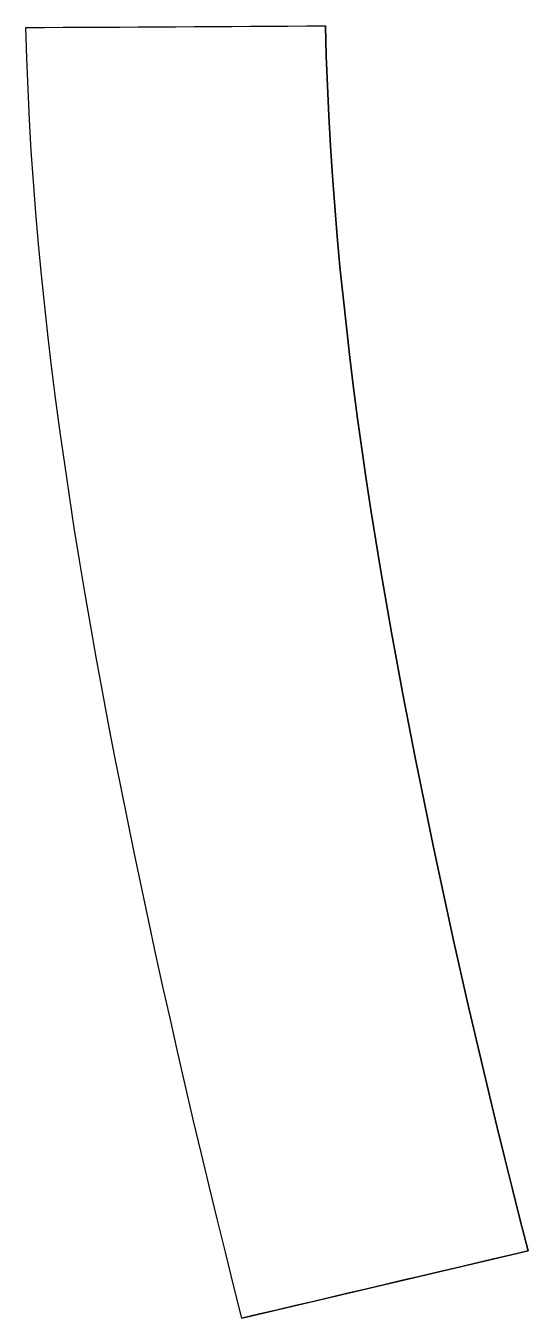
# Model space of a CAD drawing. Header units: metres. Extents: x 0 to 50.3, y -0.6 to 11.6.
# Drawn here: x 12.12 to 14.18, y 0 to 5.3 of the extents above; entities that cross this region are included whole.
import ezdxf

# ---------------------------------------------------------------- set-up
doc = ezdxf.new("R2010")
doc.units = ezdxf.units.M
for name, color, linetype in [('CLAMP', 1, 'Continuous'), ('CONTORNO', 7, 'Continuous'), ('KEDER', 5, 'Continuous')]:
    doc.layers.add(name, color=color, linetype=linetype)

msp = doc.modelspace()

# ---------------------------------------------------------------- linework, layer by layer
at = {"layer": 'CLAMP'}
msp.add_lwpolyline([(12.124, 5.2969), (13.3515, 5.3038)], dxfattribs=at)
at = {"layer": 'CONTORNO'}
msp.add_lwpolyline([(13.0098, 0), (12.9756, 0.1354), (12.9418, 0.2711), (12.9083, 0.407), (12.8752, 0.5431), (12.8426, 0.6794), (12.8103, 0.8158), (12.7785, 0.9523), (12.7471, 1.0888), (12.7162, 1.2253), (12.6858, 1.3617), (12.6558, 1.498), (12.6263, 1.6342), (12.5974, 1.7701), (12.5691, 1.9058), (12.5414, 2.0413), (12.5141, 2.1764), (12.4877, 2.3112), (12.4619, 2.4456), (12.4367, 2.5797), (12.4122, 2.7134), (12.3886, 2.8465), (12.3658, 2.9792), (12.3438, 3.1115), (12.3225, 3.2434), (12.3023, 3.3748), (12.283, 3.5056), (12.2646, 3.6361), (12.247, 3.7661), (12.2306, 3.8956), (12.2153, 4.0246), (12.201, 4.1533), (12.1877, 4.2816), (12.1756, 4.4095), (12.1647, 4.537), (12.155, 4.6643), (12.1462, 4.7913), (12.1388, 4.9179), (12.1328, 5.0444), (12.1278, 5.1707), (12.124, 5.2969), (12.2007, 5.2973), (12.2774, 5.2977), (12.3541, 5.2982), (12.4308, 5.2986), (12.5076, 5.299), (12.5843, 5.2994), (12.661, 5.2999), (12.7377, 5.3003), (12.8145, 5.3007), (12.8912, 5.3012), (12.9679, 5.3016), (13.0446, 5.302), (13.1214, 5.3025), (13.1981, 5.3029), (13.2748, 5.3033), (13.3515, 5.3038), (13.3552, 5.1805), (13.3598, 5.0572), (13.3655, 4.9338), (13.3725, 4.8103), (13.3807, 4.6867), (13.3899, 4.563), (13.4002, 4.4392), (13.4115, 4.3152), (13.4241, 4.1911), (13.4376, 4.0668), (13.452, 3.9424), (13.4674, 3.8177), (13.4839, 3.6929), (13.5012, 3.5679), (13.5193, 3.4427), (13.5384, 3.3173), (13.5584, 3.1917), (13.5791, 3.0659), (13.6005, 2.94), (13.6226, 2.8139), (13.6456, 2.6875), (13.6692, 2.561), (13.6933, 2.4344), (13.7181, 2.3076), (13.7436, 2.1807), (13.7696, 2.0537), (13.7961, 1.9266), (13.8231, 1.7994), (13.8507, 1.6722), (13.8788, 1.5449), (13.9072, 1.4177), (13.9361, 1.2904), (13.9655, 1.1632), (13.9953, 1.0361), (14.0255, 0.909), (14.0561, 0.782), (14.0872, 0.6553), (14.1186, 0.5287), (14.1504, 0.4022), (14.1826, 0.276), (14.1093, 0.2588), (14.036, 0.2415), (13.9627, 0.2243), (13.8894, 0.207), (13.8161, 0.1898), (13.7428, 0.1725), (13.6695, 0.1553), (13.5962, 0.138), (13.5229, 0.1208), (13.4496, 0.1035), (13.3763, 0.0863), (13.303, 0.069), (13.2297, 0.0518), (13.1564, 0.0345), (13.0831, 0.0173)], close=True, dxfattribs=at)
at = {"layer": 'KEDER'}
for points in [[(14.1826, 0.276), (14.1504, 0.4022), (14.1186, 0.5287), (14.0872, 0.6553), (14.0561, 0.782), (14.0255, 0.909), (13.9953, 1.0361), (13.9655, 1.1632), (13.9361, 1.2904), (13.9072, 1.4177), (13.8788, 1.5449), (13.8507, 1.6722), (13.8231, 1.7994), (13.7961, 1.9266), (13.7696, 2.0537), (13.7436, 2.1807), (13.7181, 2.3076), (13.6933, 2.4344), (13.6692, 2.561), (13.6456, 2.6875), (13.6226, 2.8139), (13.6005, 2.94), (13.5791, 3.0659), (13.5584, 3.1917), (13.5384, 3.3173), (13.5193, 3.4427), (13.5012, 3.5679), (13.4839, 3.6929), (13.4674, 3.8177), (13.452, 3.9424), (13.4376, 4.0668), (13.4241, 4.1911), (13.4115, 4.3152), (13.4002, 4.4392), (13.3899, 4.563), (13.3807, 4.6867), (13.3725, 4.8103), (13.3655, 4.9338), (13.3598, 5.0572), (13.3552, 5.1805), (13.3515, 5.3038)], [(13.0098, 0), (12.9756, 0.1354), (12.9418, 0.2711), (12.9083, 0.407), (12.8752, 0.5431), (12.8426, 0.6794), (12.8103, 0.8158), (12.7785, 0.9523), (12.7471, 1.0888), (12.7162, 1.2253), (12.6858, 1.3617), (12.6558, 1.498), (12.6263, 1.6342), (12.5974, 1.7701), (12.5691, 1.9058), (12.5414, 2.0413), (12.5141, 2.1764), (12.4877, 2.3112), (12.4619, 2.4456), (12.4367, 2.5797), (12.4122, 2.7134), (12.3886, 2.8465), (12.3658, 2.9792), (12.3438, 3.1115), (12.3225, 3.2434), (12.3023, 3.3748), (12.283, 3.5056), (12.2646, 3.6361), (12.247, 3.7661), (12.2306, 3.8956), (12.2153, 4.0246), (12.201, 4.1533), (12.1877, 4.2816), (12.1756, 4.4095), (12.1647, 4.537), (12.155, 4.6643), (12.1462, 4.7913), (12.1388, 4.9179), (12.1328, 5.0444), (12.1278, 5.1707), (12.124, 5.2969)], [(13.0098, 0), (14.1826, 0.276)]]:
    msp.add_lwpolyline(points, dxfattribs=at)

doc.saveas('drawing.dxf')
